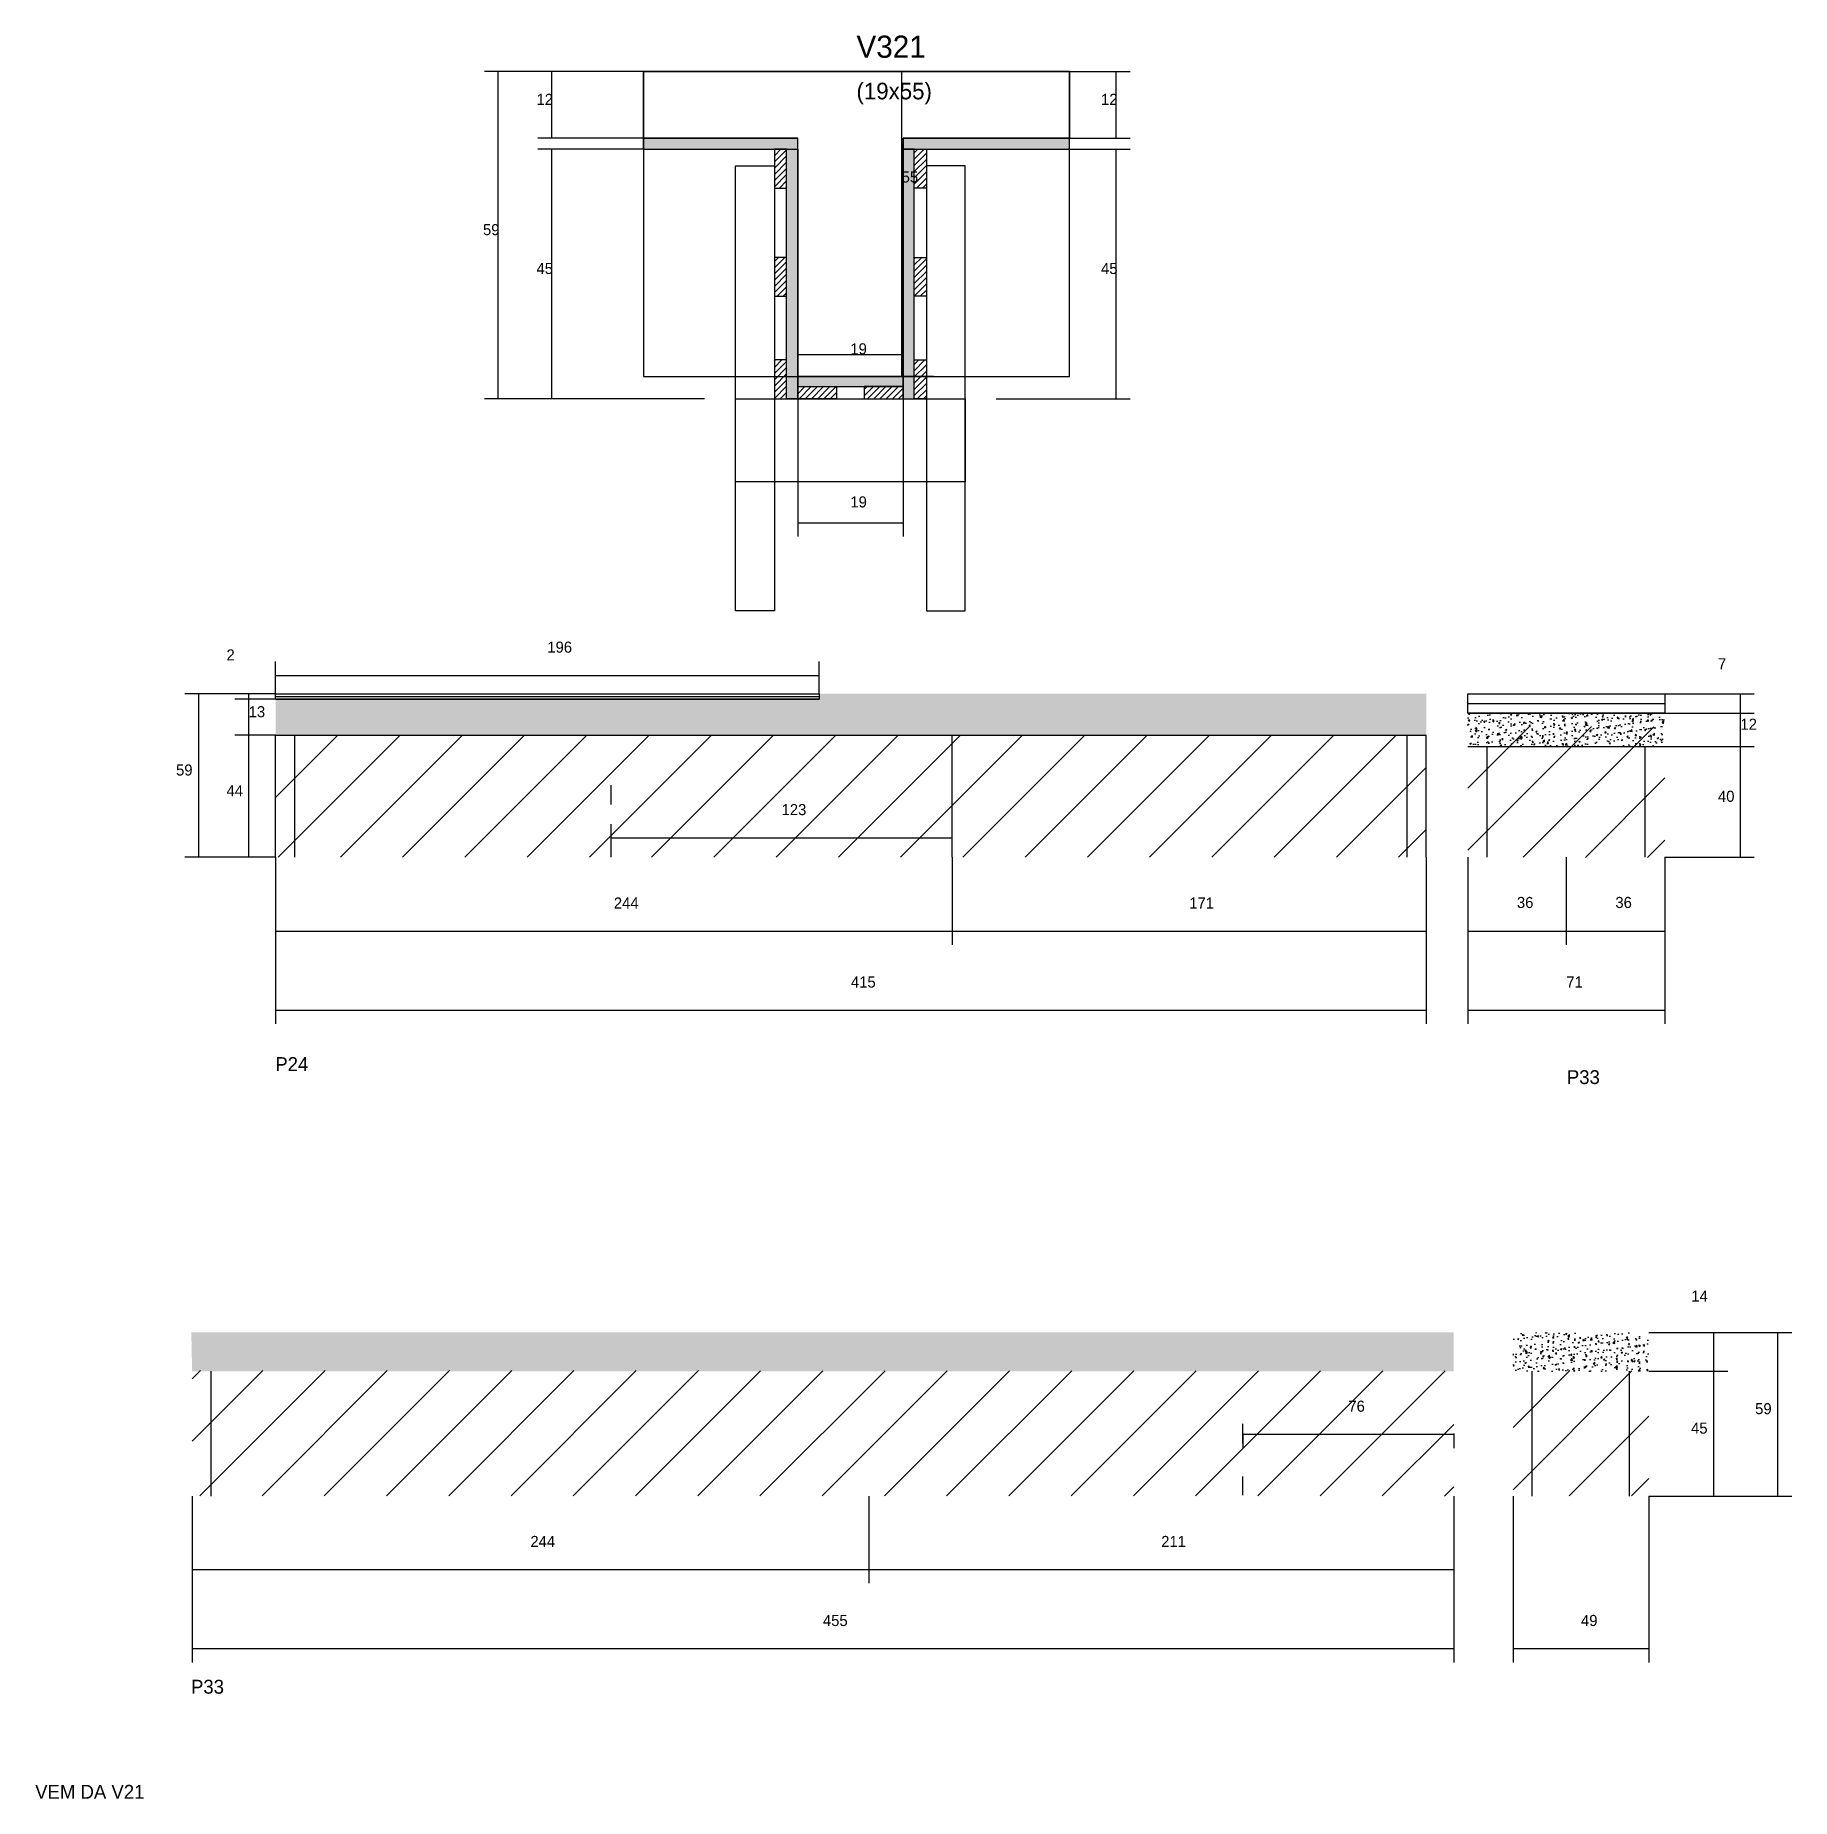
# Model space of a CAD drawing. Header units: metres. Extents: x -2848 to 22762, y -49062 to 1016.
# Drawn here: x 15704 to 16337, y -2823 to -2187 of the extents above; entities that cross this region are included whole.
import ezdxf

# ---------------------------------------------------------------- set-up
doc = ezdxf.new("R2010")
doc.units = ezdxf.units.M
for name, color, linetype in [('CONCRETO', 251, 'Continuous'), ('COTA', 4, 'Continuous'), ('Cota Seção (2x)', 4, 'Continuous'), ('Hachura', 253, 'Continuous'), ('Madeira', 126, 'Continuous'), ('NOMENCLATURA', 7, 'Continuous'), ('Painéis', 200, 'Continuous'), ('REAPROVEITAMENTO', 251, 'Continuous'), ('SARR_2.2x7', 40, 'Continuous'), ('SARR_3.5x7', 81, 'Continuous'), ('SARR_EDITAR', 141, 'Continuous'), ('Texto Seção', 7, 'Continuous')]:
    doc.layers.add(name, color=color, linetype=linetype)

msp = doc.modelspace()

# ---------------------------------------------------------------- texts
at = {"layer": 'COTA'}
for s, p in [('12', (15884.6, -2212)), ('12', (16088.2, -2212)), ('59', (15865.3, -2259)), ('45', (15884.6, -2273)), ('45', (16088.2, -2273)), ('19', (15997.8, -2357.2)), ('2', (15772.8, -2412.4)), ('196', (15888.5, -2409.6)), ('7', (16310.7, -2415.6)), ('13', (15780.8, -2432.9)), ('12', (16318.8, -2437.4)), ('59', (15754.6, -2453.9)), ('44', (15772.8, -2461.4)), ('40', (16310.7, -2463.4)), ('123', (15973, -2468.2)), ('244', (15912.5, -2501.9)), ('171', (16120, -2501.9)), ('36', (16238.2, -2501.7)), ('36', (16273.7, -2501.7)), ('415', (15998, -2530.4)), ('71', (16256, -2530.4)), ('14', (16301.1, -2643.7)), ('76', (16177.4, -2683.4)), ('59', (16324.1, -2684.3)), ('45', (16301, -2691.3)), ('244', (15882.4, -2732.2)), ('211', (16109.9, -2732.2)), ('455', (15987.9, -2760.7)), ('49', (16261.3, -2760.7))]:
    msp.add_text(s, height=4, dxfattribs=at).set_placement(p)
at = {"layer": 'Cota Seção (2x)'}
for s, p in [('55', (16016.3, -2240)), ('19', (15997.8, -2302))]:
    msp.add_text(s, height=4, dxfattribs=at).set_placement(p)
at = {"layer": 'NOMENCLATURA'}
for s, p in [('P24', (15790.4, -2560.5)), ('P33', (16256.2, -2565.2)), ('P33', (15760, -2785.1))]:
    msp.add_text(s, height=5, dxfattribs=at).set_placement(p)
at = {"layer": 'Texto Seção'}
for s, height, p in [('V321', 8, (16000, -2195)), ('(19x55)', 6, (16000, -2210)), ('VEM DA V21', 5, (15703.8, -2823))]:
    msp.add_text(s, height=height, dxfattribs=at).set_placement(p)

# ---------------------------------------------------------------- hatches: boundary and pattern name
at = {"layer": 'COTA'}
h = msp.add_hatch(dxfattribs=at)
h.set_pattern_fill('AR-CONC', scale=0.03)
h.paths.add_polyline_path([(15986.5, -2426.4), (15790.5, -2426.4), (15790.5, -2426.4), (15790.5, -2439.4), (15790.5, -2439.4), (16205.5, -2439.4), (16205.5, -2439.4), (16205.5, -2424.4), (16205.5, -2424.4), (15986.5, -2424.4), (15986.5, -2424.4), (15986.5, -2426.4)])
h = msp.add_hatch(dxfattribs=at)
h.set_pattern_fill('AR-CONC', scale=0.03)
h.paths.add_polyline_path([(16291.5, -2443.4), (16291.5, -2431.4), (16291.5, -2431.4), (16220.5, -2431.4), (16220.5, -2431.4), (16220.5, -2443.4), (16220.5, -2443.4), (16291.5, -2443.4)])
h = msp.add_hatch(dxfattribs=at)
h.set_pattern_fill('AR-CONC', scale=0.03)
h.paths.add_polyline_path([(16215.4, -2668.8), (16215.4, -2654.8), (16215.4, -2654.8), (15760.1, -2654.8), (15760.1, -2654.8), (15760.4, -2668.8), (15760.4, -2668.8), (16215.4, -2668.8)])
h = msp.add_hatch(dxfattribs=at)
h.set_pattern_fill('AR-CONC', scale=0.03)
h.paths.add_polyline_path([(16285.8, -2668.8), (16285.8, -2654.8), (16285.8, -2654.8), (16236.8, -2654.8), (16236.8, -2654.8), (16236.8, -2668.8), (16236.8, -2668.8), (16285.8, -2668.8)])
at = {"layer": 'Hachura'}
h = msp.add_hatch(color=8, dxfattribs=at)
h.dxf.hatch_style = 1
h.paths.add_polyline_path([(15978.8, -2228), (15978.8, -2224), (15978.8, -2224), (15923.2, -2224), (15923.2, -2224), (15923.2, -2228), (15923.2, -2228), (15978.8, -2228)])
h = msp.add_hatch(color=8, dxfattribs=at)
h.dxf.hatch_style = 1
h.paths.add_polyline_path([(16076.8, -2228), (16076.8, -2224), (16076.8, -2224), (16016.8, -2224), (16016.8, -2224), (16016.8, -2228), (16016.8, -2228), (16076.8, -2228)])
h = msp.add_hatch(dxfattribs=at)
h.set_pattern_fill('ANSI31', scale=0.5)
h.paths.add_polyline_path([(15970.4, -2242), (15974.8, -2242), (15974.8, -2242), (15974.8, -2228), (15974.8, -2228), (15970.4, -2228), (15970.4, -2228), (15970.4, -2242)])
h = msp.add_hatch(color=8, dxfattribs=at)
h.dxf.hatch_style = 1
h.paths.add_polyline_path([(15974.8, -2228), (15978.8, -2228), (15978.8, -2228), (15978.8, -2318), (15978.8, -2318), (15974.8, -2318), (15974.8, -2318), (15974.8, -2228)])
h = msp.add_hatch(color=8, dxfattribs=at)
h.dxf.hatch_style = 1
h.paths.add_polyline_path([(16020.8, -2228), (16016.8, -2228), (16016.8, -2228), (16016.8, -2318), (16016.8, -2318), (16020.8, -2318), (16020.8, -2318), (16020.8, -2228)])
h = msp.add_hatch(dxfattribs=at)
h.set_pattern_fill('ANSI31', scale=0.5)
h.paths.add_polyline_path([(16025.2, -2242), (16020.8, -2242), (16020.8, -2242), (16020.8, -2228), (16020.8, -2228), (16025.2, -2228), (16025.2, -2228), (16025.2, -2242)])
h = msp.add_hatch(dxfattribs=at)
h.set_pattern_fill('ANSI31', scale=0.5)
h.paths.add_polyline_path([(15970.4, -2281), (15974.8, -2281), (15974.8, -2281), (15974.8, -2267), (15974.8, -2267), (15970.4, -2267), (15970.4, -2267), (15970.4, -2281)])
h = msp.add_hatch(dxfattribs=at)
h.set_pattern_fill('ANSI31', scale=0.5)
h.paths.add_polyline_path([(16025.2, -2281), (16020.8, -2281), (16020.8, -2281), (16020.8, -2267), (16020.8, -2267), (16025.2, -2267), (16025.2, -2267), (16025.2, -2281)])
h = msp.add_hatch(dxfattribs=at)
h.set_pattern_fill('ANSI31', scale=0.5)
h.paths.add_polyline_path([(15970.4, -2318), (15974.8, -2318), (15974.8, -2318), (15974.8, -2304), (15974.8, -2304), (15970.4, -2304), (15970.4, -2304), (15970.4, -2318)])
h = msp.add_hatch(dxfattribs=at)
h.set_pattern_fill('ANSI31', scale=0.5)
h.paths.add_polyline_path([(16025.2, -2318), (16020.8, -2318), (16020.8, -2318), (16020.8, -2304), (16020.8, -2304), (16025.2, -2304), (16025.2, -2304), (16025.2, -2318)])
h = msp.add_hatch(color=8, dxfattribs=at)
h.dxf.hatch_style = 1
h.paths.add_polyline_path([(16016.8, -2313.6), (16016.8, -2310), (16016.8, -2310), (15978.8, -2310), (15978.8, -2310), (15978.8, -2313.6), (15978.8, -2313.6), (16016.8, -2313.6)])
h = msp.add_hatch(dxfattribs=at)
h.set_pattern_fill('ANSI31', scale=0.5)
h.paths.add_polyline_path([(15978.8, -2318), (15978.8, -2313.6), (15978.8, -2313.6), (15992.8, -2313.6), (15992.8, -2313.6), (15992.8, -2318), (15992.8, -2318), (15978.8, -2318)])
h = msp.add_hatch(dxfattribs=at)
h.set_pattern_fill('ANSI31', scale=0.5)
h.paths.add_polyline_path([(16016.8, -2318), (16016.8, -2313.6), (16016.8, -2313.6), (16002.8, -2313.6), (16002.8, -2313.6), (16002.8, -2318), (16002.8, -2318), (16016.8, -2318)])
at = {"layer": 'REAPROVEITAMENTO'}
h = msp.add_hatch(dxfattribs=at)
h.set_pattern_fill('ANSI31', scale=5)
h.paths.add_polyline_path([(16291.5, -2483.5), (16291.5, -2436.3), (16291.5, -2436.3), (16220.5, -2436.2), (16220.5, -2436.2), (16220.5, -2483.3), (16220.5, -2483.3), (16291.5, -2483.5)])
h = msp.add_hatch(dxfattribs=at)
h.set_pattern_fill('ANSI31', scale=5)
h.paths.add_polyline_path([(16205.5, -2483.4), (16205.5, -2439.4), (16205.5, -2439.4), (15790.5, -2439.4), (15790.5, -2439.4), (15790.5, -2483.4), (15790.5, -2483.4), (16205.5, -2483.4)])
h = msp.add_hatch(dxfattribs=at)
h.set_pattern_fill('ANSI31', scale=5)
h.paths.add_polyline_path([(16215.4, -2713.8), (16215.4, -2668.7), (16215.4, -2668.7), (15760.4, -2668.5), (15760.4, -2668.5), (15760.4, -2713.7), (15760.4, -2713.7), (16215.4, -2713.8)])
h = msp.add_hatch(dxfattribs=at)
h.set_pattern_fill('ANSI31', scale=5)
h.paths.add_polyline_path([(16285.8, -2713.8), (16285.8, -2668.7), (16285.8, -2668.7), (16236.8, -2668.5), (16236.8, -2668.5), (16236.8, -2713.7), (16236.8, -2713.7), (16285.8, -2713.8)])

# ---------------------------------------------------------------- linework, layer by layer
at = {"layer": 'CONCRETO'}
for points in [[(15923.2, -2224), (15923.2, -2200), (16076.8, -2200), (16076.8, -2224), (16016.8, -2224), (16016.8, -2310), (15978.8, -2310), (15978.8, -2224)], [(15923.2, -2310), (16076.8, -2310), (16076.8, -2200), (15923.2, -2200)]]:
    msp.add_lwpolyline(points, close=True, dxfattribs=at)
at = {"layer": 'COTA'}
for p, q in [((15923.2, -2200), (15865.8, -2200)), ((15870.8, -2318), (15870.8, -2200)), ((15923.2, -2200), (15885.1, -2200)), ((15890.1, -2224), (15890.1, -2200)), ((16076.8, -2200), (16098.7, -2200)), ((16093.7, -2224), (16093.7, -2200)), ((15923.2, -2224), (15885.1, -2224)), ((16076.8, -2224), (16098.7, -2224)), ((15923.2, -2228), (15885.1, -2228)), ((15890.1, -2318), (15890.1, -2228)), ((16076.8, -2228), (16098.7, -2228)), ((16093.7, -2318), (16093.7, -2228)), ((15945.2, -2318), (15865.8, -2318)), ((15945.2, -2318), (15885.1, -2318)), ((15978.8, -2318), (15978.8, -2367.7)), ((16016.8, -2318), (16016.8, -2367.7)), ((16050.4, -2318), (16098.7, -2318)), ((15978.8, -2362.7), (16016.8, -2362.7)), ((15790.5, -2424.4), (15790.5, -2412.8)), ((15986.5, -2424.4), (15986.5, -2412.8)), ((15790.5, -2417.8), (15986.5, -2417.8)), ((15790.5, -2424.4), (15757.8, -2424.4)), ((15762.8, -2483.4), (15762.8, -2424.4)), ((15790.5, -2424.4), (15775.8, -2424.4)), ((15790.5, -2426.4), (15775.8, -2426.4)), ((15790.5, -2426.4), (15775.8, -2426.4)), ((15780.8, -2426.4), (15780.8, -2424.4)), ((15780.8, -2439.4), (15780.8, -2426.4)), ((16291.5, -2424.4), (16323.8, -2424.4)), ((16318.8, -2431.4), (16318.8, -2424.4)), ((16291.5, -2431.4), (16323.8, -2431.4)), ((16291.5, -2431.4), (16323.8, -2431.4)), ((16318.8, -2443.4), (16318.8, -2431.4)), ((15790.5, -2439.4), (15775.8, -2439.4)), ((15790.5, -2439.4), (15775.8, -2439.4)), ((15780.8, -2483.4), (15780.8, -2439.4)), ((16291.5, -2443.4), (16323.8, -2443.4)), ((16291.5, -2443.4), (16323.8, -2443.4)), ((16318.8, -2483.4), (16318.8, -2443.4)), ((15911.5, -2476.4), (15911.5, -2471.4)), ((16034.5, -2476.4), (16034.5, -2471.4)), ((15911.5, -2476.4), (16034.5, -2476.4)), ((15790.5, -2483.4), (15757.8, -2483.4)), ((15790.5, -2483.4), (15775.8, -2483.4)), ((15790.5, -2483.4), (15790.5, -2515)), ((15790.5, -2483.4), (15790.5, -2543.5)), ((16034.5, -2483.4), (16034.5, -2515)), ((16034.5, -2483.4), (16034.5, -2515)), ((16205.5, -2483.4), (16205.5, -2515)), ((16205.5, -2483.4), (16205.5, -2543.5)), ((16220.5, -2483.4), (16220.5, -2515)), ((16220.5, -2483.4), (16220.5, -2543.5)), ((16256, -2483.4), (16256, -2515)), ((16256, -2483.4), (16256, -2515)), ((16291.5, -2483.4), (16291.5, -2515)), ((16291.5, -2483.4), (16291.5, -2543.5)), ((16291.5, -2483.4), (16323.8, -2483.4)), ((15790.5, -2510), (16034.5, -2510)), ((16034.5, -2510), (16205.5, -2510)), ((16220.5, -2510), (16256, -2510)), ((16256, -2510), (16291.5, -2510)), ((15790.5, -2538.5), (16205.5, -2538.5)), ((16220.5, -2538.5), (16291.5, -2538.5)), ((16285.8, -2654.8), (16314.2, -2654.8)), ((16285.8, -2654.8), (16337.3, -2654.8)), ((16309.2, -2668.8), (16309.2, -2654.8)), ((16332.3, -2713.8), (16332.3, -2654.8)), ((16285.8, -2668.8), (16314.2, -2668.8)), ((16285.8, -2668.8), (16314.2, -2668.8)), ((16309.2, -2713.8), (16309.2, -2668.8)), ((16139.4, -2691.3), (16139.4, -2696.5)), ((16139.4, -2691.5), (16215.4, -2691.5)), ((16215.4, -2691.3), (16215.4, -2696.5)), ((15760.4, -2713.8), (15760.4, -2745.3)), ((15760.4, -2713.8), (15760.4, -2773.8)), ((16004.4, -2713.8), (16004.4, -2745.3)), ((16004.4, -2713.8), (16004.4, -2745.3)), ((16215.4, -2713.8), (16215.4, -2745.3)), ((16215.4, -2713.8), (16215.4, -2773.8)), ((16236.8, -2713.8), (16236.8, -2773.8)), ((16285.8, -2713.8), (16314.2, -2713.8)), ((16285.8, -2713.8), (16337.3, -2713.8)), ((16285.8, -2713.8), (16285.8, -2773.8)), ((15760.4, -2740.3), (16004.4, -2740.3)), ((16004.4, -2740.3), (16215.4, -2740.3)), ((15760.4, -2768.8), (16215.4, -2768.8)), ((16236.8, -2768.8), (16285.8, -2768.8))]:
    msp.add_line(p, q, dxfattribs=at)
at = {"layer": 'Cota Seção (2x)'}
for p, q in [((16027.8, -2200), (16011.3, -2200)), ((16016.3, -2310), (16016.3, -2200)), ((15978.8, -2318), (15978.8, -2297)), ((15978.8, -2302), (16016.8, -2302)), ((16016.8, -2318), (16016.8, -2297)), ((16027.8, -2310), (16011.3, -2310))]:
    msp.add_line(p, q, dxfattribs=at)
at = {"layer": 'Madeira'}
for points in [[(15970.4, -2242), (15974.8, -2242), (15974.8, -2228), (15970.4, -2228)], [(16025.2, -2242), (16020.8, -2242), (16020.8, -2228), (16025.2, -2228)], [(15970.4, -2281), (15974.8, -2281), (15974.8, -2267), (15970.4, -2267)], [(16025.2, -2281), (16020.8, -2281), (16020.8, -2267), (16025.2, -2267)], [(15970.4, -2318), (15974.8, -2318), (15974.8, -2304), (15970.4, -2304)], [(16025.2, -2318), (16020.8, -2318), (16020.8, -2304), (16025.2, -2304)], [(15978.8, -2318), (15978.8, -2313.6), (15992.8, -2313.6), (15992.8, -2318)], [(16016.8, -2318), (16016.8, -2313.6), (16002.8, -2313.6), (16002.8, -2318)]]:
    msp.add_lwpolyline(points, close=True, dxfattribs=at)
at = {"layer": 'Painéis'}
for p, q in [((15923.2, -2224), (15978.8, -2224)), ((15923.2, -2228), (15923.2, -2224)), ((15978.8, -2228), (15978.8, -2224)), ((16016.8, -2224), (16076.8, -2224)), ((16016.8, -2228), (16016.8, -2224)), ((16076.8, -2228), (16076.8, -2224)), ((15978.8, -2318), (15978.8, -2228)), ((16016.8, -2318), (16016.8, -2228)), ((15978.8, -2310), (16016.8, -2310)), ((15978.8, -2313.6), (15978.8, -2310)), ((16016.8, -2313.6), (16016.8, -2310)), ((15790.5, -2424.4), (15986.5, -2424.4)), ((15790.5, -2426.4), (15986.5, -2426.4)), ((16220.5, -2424.4), (16291.5, -2424.4)), ((16220.5, -2431.4), (16291.5, -2431.4)), ((15790.5, -2439.4), (16205.5, -2439.4)), ((15790.5, -2483.4), (15790.5, -2439.4)), ((16034.5, -2483.4), (16034.5, -2439.4)), ((16205.5, -2483.4), (16205.5, -2439.4)), ((16220.5, -2443.4), (16291.5, -2443.4))]:
    msp.add_line(p, q, dxfattribs=at)
for points in [[(15978.8, -2228), (15978.8, -2224), (15923.2, -2224), (15923.2, -2228)], [(16076.8, -2228), (16076.8, -2224), (16016.8, -2224), (16016.8, -2228)], [(15974.8, -2228), (15978.8, -2228), (15978.8, -2318), (15974.8, -2318)], [(16020.8, -2228), (16016.8, -2228), (16016.8, -2318), (16020.8, -2318)], [(16016.8, -2313.6), (16016.8, -2310), (15978.8, -2310), (15978.8, -2313.6)], [(15790.5, -2424.4), (15986.5, -2424.4), (15986.5, -2426.4), (15790.5, -2426.4)], [(16291.5, -2431.4), (16220.5, -2431.4), (16220.5, -2424.4), (16291.5, -2424.4)]]:
    msp.add_lwpolyline(points, close=True, dxfattribs=at)
at = {"layer": 'SARR_2.2x7'}
for p, q in [((16220.5, -2427.9), (16291.5, -2427.9)), ((15797.5, -2483.4), (15797.5, -2439.4)), ((16198.6, -2483.4), (16198.6, -2439.4)), ((16227.4, -2483.4), (16227.4, -2443.4)), ((16284.5, -2483.4), (16284.5, -2443.4)), ((15911.5, -2464.4), (15911.5, -2457.4)), ((15911.5, -2483.4), (15911.5, -2476.4)), ((15767.3, -2713.8), (15767.3, -2668.8)), ((16243.7, -2713.8), (16243.7, -2668.8)), ((16278.8, -2713.8), (16278.8, -2668.8)), ((16139.4, -2694.8), (16139.4, -2687.8)), ((16139.4, -2713.5), (16139.4, -2706.8))]:
    msp.add_line(p, q, dxfattribs=at)
at = {"layer": 'SARR_3.5x7'}
for points in [[(15956.4, -2234), (15970.4, -2234), (15970.4, -2394.5), (15956.4, -2394.5)], [(16039.2, -2234), (16025.2, -2234), (16025.2, -2394.5), (16039.2, -2394.5)], [(15956.4, -2318), (16039.2, -2318), (16039.2, -2348), (15956.4, -2348)]]:
    msp.add_lwpolyline(points, close=True, dxfattribs=at)
at = {"layer": 'SARR_EDITAR'}
msp.add_line((15790.5, -2425.4), (15986.5, -2425.4), dxfattribs=at)

msp.set_redraw_order([(e.dxf.handle, doc.entitydb.next_handle()) for e in msp.query("TEXT MTEXT ATTDEF DIMENSION ARC_DIMENSION")])  # texts and dimensions are drawn at this point

doc.saveas('drawing.dxf')
